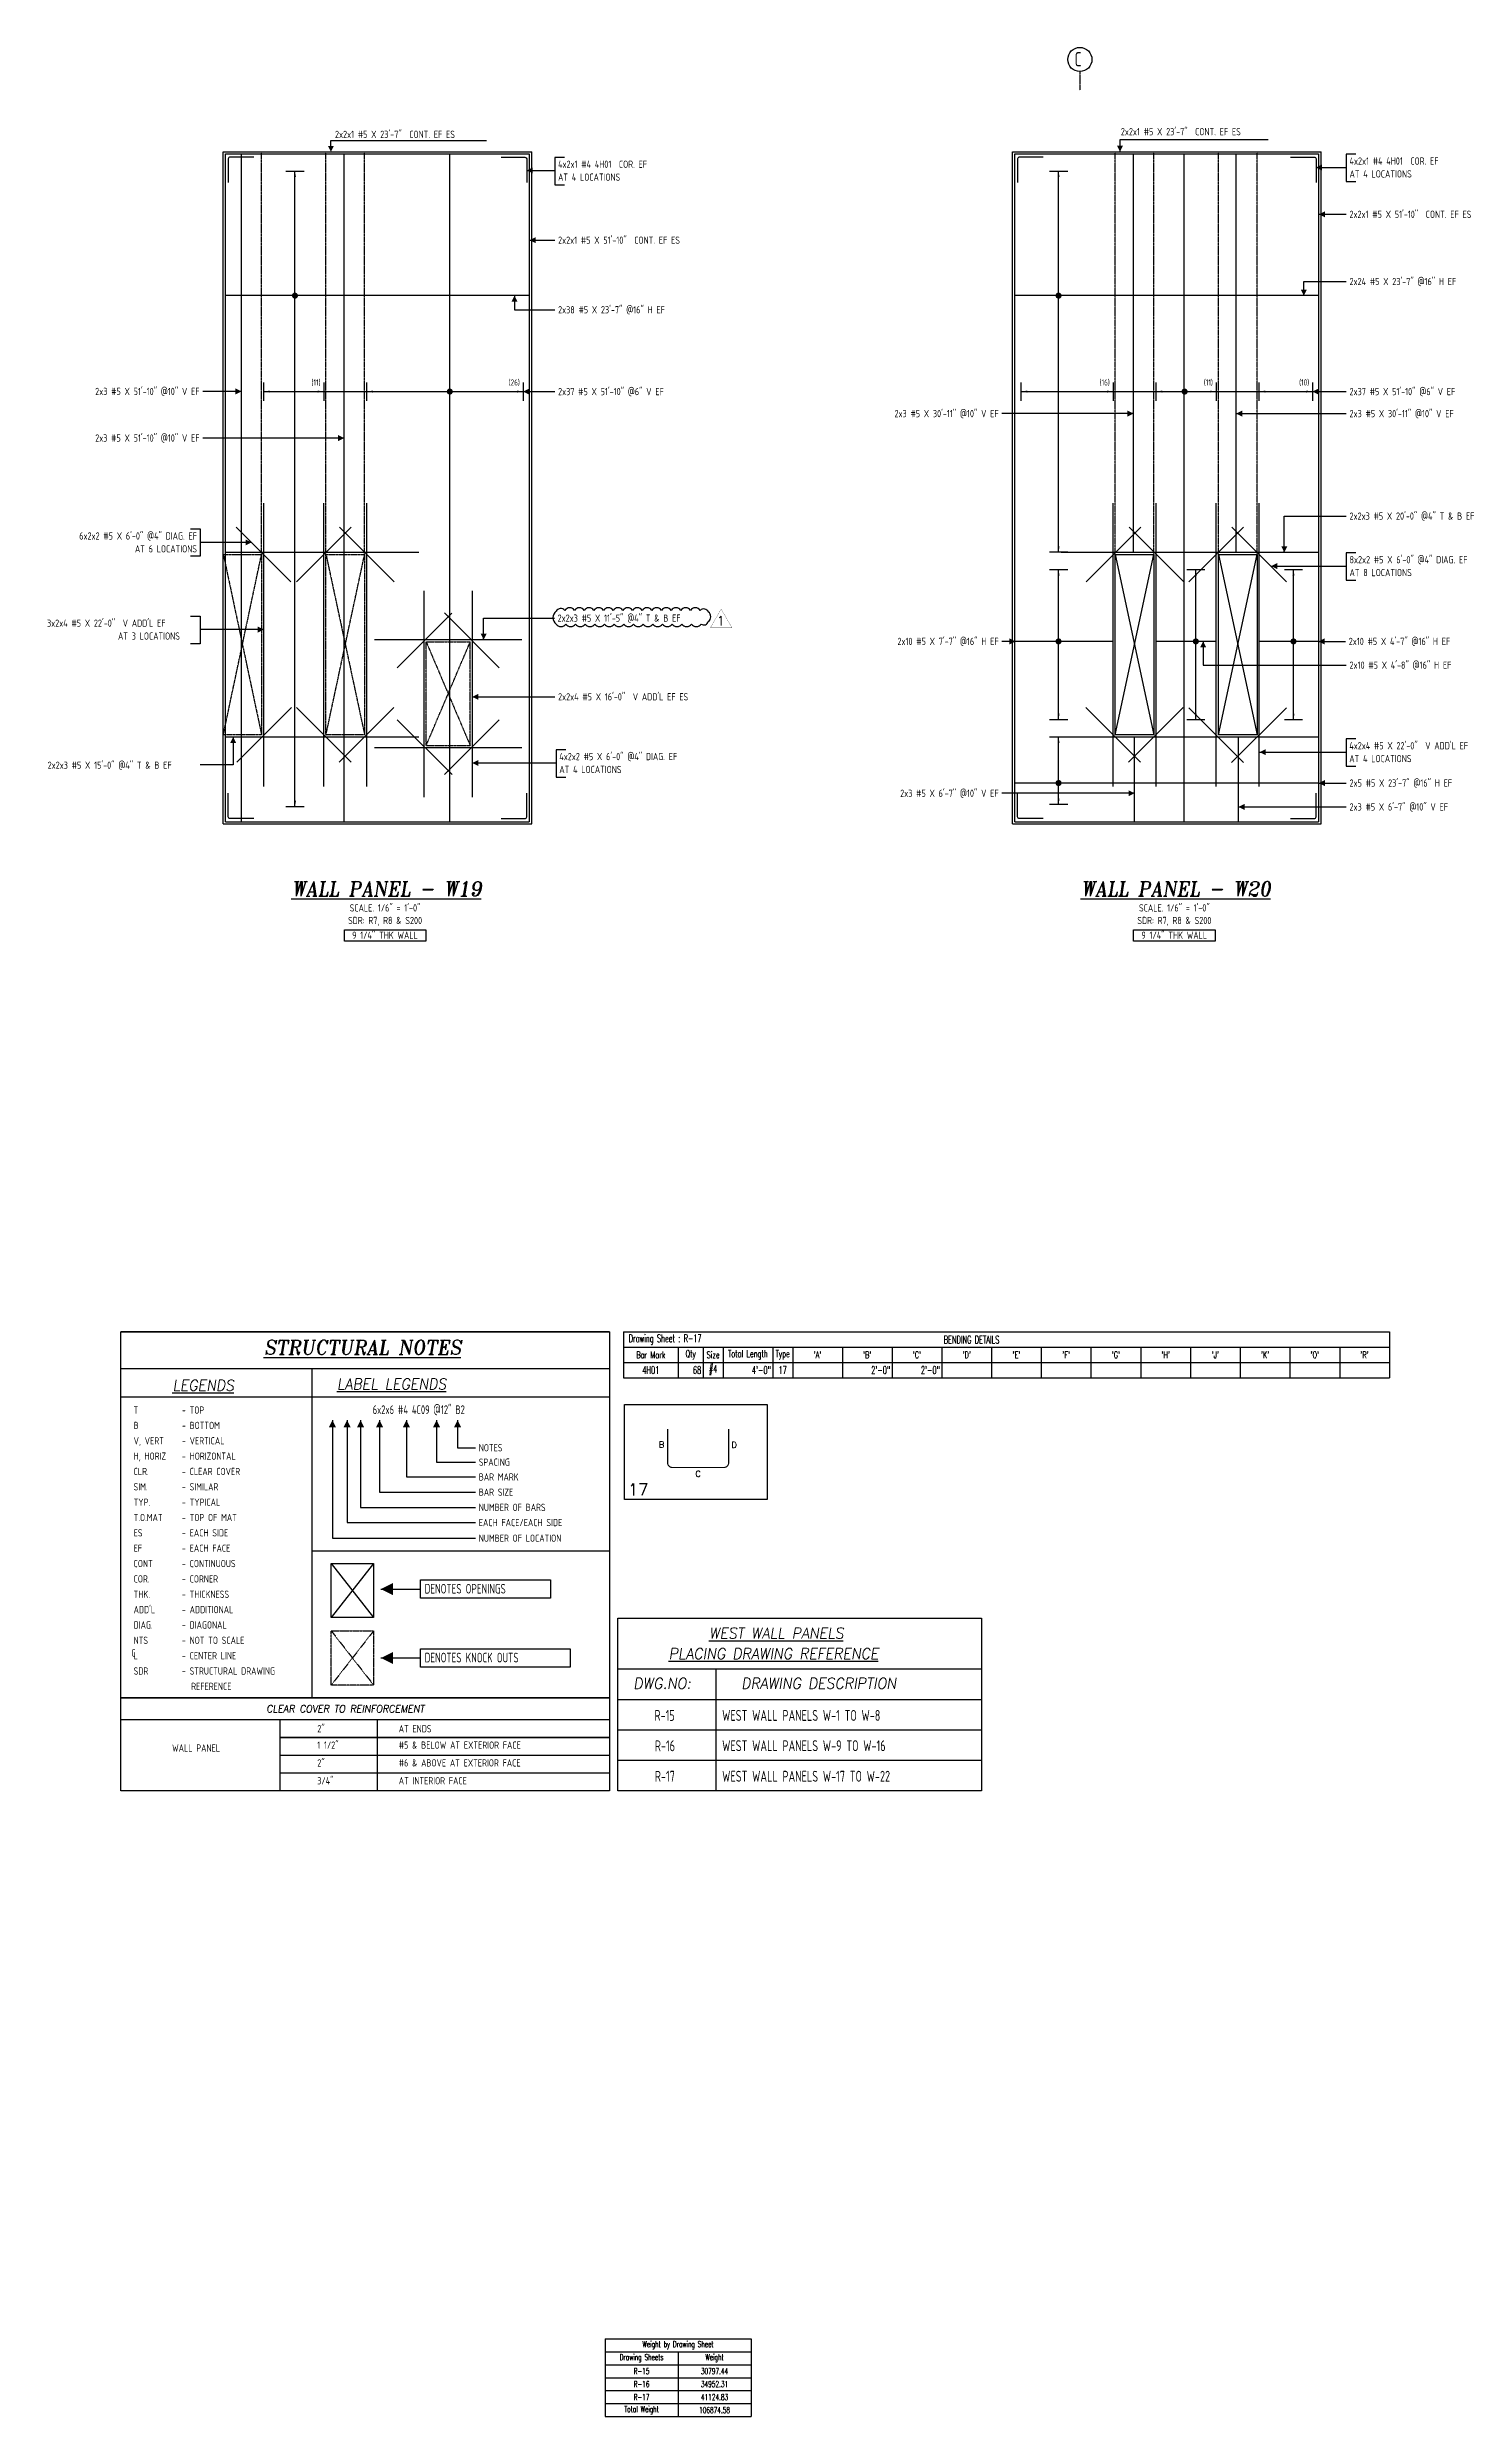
# Model space of a CAD drawing. Header units: inches. Extents: x -3675 to 25720, y -2273 to 5046.
# Drawn here: x 23389 to 24698, y -815 to 1391 of the extents above; entities that cross this region are included whole.
import ezdxf
from ezdxf.enums import TextEntityAlignment as Align

# ---------------------------------------------------------------- set-up
doc = ezdxf.new("R2010")
doc.units = ezdxf.units.IN
doc.header["$LTSCALE"] = 0.025
doc.header["$MEASUREMENT"] = 0
doc.linetypes.add('HIDDEN', pattern=[6, 3, -3])
doc.linetypes.add('PHANTOM', pattern=[2.5, 1.25, -0.25, 0.25, -0.25, 0.25, -0.25])
doc.layers.get('0').update_dxf_attribs({"linetype": 'CONTINUOUS'})
for name, color, linetype in [('0-25', 7, 'CONTINUOUS'), ('0-25TEXT', 7, 'CONTINUOUS'), ('0-35', 3, 'CONTINUOUS'), ('0-35TEXT', 3, 'CONTINUOUS'), ('0-50', 10, 'CONTINUOUS'), ('BAR-LBL', 2, 'CONTINUOUS'), ('BARLIST', 7, 'CONTINUOUS'), ('CADS-BAR-SKETCH', 7, 'CONTINUOUS'), ('GRID', 8, 'PHANTOM'), ('hidden', 7, 'HIDDEN'), ('INTERMEDIATERANGELAY', 7, 'CONTINUOUS'), ('RANGELAY', 7, 'CONTINUOUS'), ('REBARS', 4, 'CONTINUOUS'), ('REV_1', 150, 'CONTINUOUS')]:
    doc.layers.add(name, color=color, linetype=linetype)
doc.styles.add('AR', font='ARCHQUIK.shx', dxfattribs={"width": 0.8})
doc.styles.add('ROMANS', font='romans.shx', dxfattribs={"width": 0.57})
doc.styles.add('ROMANT', font='romant')

msp = doc.modelspace()

# ---------------------------------------------------------------- texts
at = {"color": 7, "linetype": 'Continuous', "style": 'ROMANT', "oblique": 9, "width": 0.95}
for s, p in [('%%UWALL PANEL - W19', (23704.61273, 600.50997)), ('%%UWALL PANEL - W20', (24439.66749, 600.50997))]:
    msp.add_text(s, height=13.5, dxfattribs=at).set_placement(p, align=Align.CENTER)
at = {"linetype": 'Continuous', "style": 'ROMANT', "oblique": 9, "width": 0.95}
for s, height, p in [('%%USTRUCTURAL NOTES', 13.5, (23682.30518, 173.43458)), ('%%ULEGENDS', 10.125, (23534.00757, 139.87841)), ('%%ULABEL LEGENDS', 10.125, (23709.44681, 141.09195))]:
    msp.add_text(s, height=height, dxfattribs=at).set_placement(p, align=Align.CENTER)
for s, height, p in [('%%UWEST WALL PANELS', 10.125, (24004.97404, -90.98613)), ('%%UPLACING DRAWING REFERENCE', 10.125, (23967.40765, -109.99495)), ('DWG.NO:', 10.125, (23934.53201, -137.69162)), ('DRAWING DESCRIPTION', 10.125, (24034.97124, -137.69162)), ('CLEAR COVER TO REINFORCEMENT', 6.75, (23592.68784, -159.68607))]:
    msp.add_text(s, height=height, dxfattribs=at).set_placement(p)
at = {"layer": '0-25TEXT', "style": 'AR', "width": 0.8}
for s, p in [(' (11) ', (23646.20515, 1075.9149)), (' (26) ', (23831.83025, 1075.9149)), (' (16) ', (24381.25991, 1075.91491)), (' (11) ', (24477.25991, 1075.91491)), (' (10) ', (24566.88491, 1075.91491))]:
    msp.add_text(s, height=5.669291, dxfattribs=at).set_placement(p, align=Align.RIGHT)
at = {"layer": '0-35', "style": 'AR', "width": 0.8}
for s, p in [('R-15', (23954.12295, -167.57926)), ('WEST WALL PANELS W-1 TO W-8', (24017.15227, -167.57926)), ('R-16', (23954.43185, -195.88756)), ('WEST WALL PANELS W-9 TO W-16', (24017.15227, -195.7868)), ('R-17', (23954.43185, -224.19586)), ('WEST WALL PANELS W-17 TO W-22', (24017.15227, -224.19586))]:
    msp.add_text(s, height=10.125, dxfattribs=at).set_placement(p)
at = {"layer": '0-35TEXT', "style": 'AR', "width": 0.8}
for s, height, p in [('AT 4 LOCATIONS', 6.7498312, (23864.3473, 1266.56264)), ('AT 4 LOCATIONS', 6.7498312, (24601.42755, 1269.55863)), ('AT 8 LOCATIONS', 6.7498312, (24601.42755, 898.34936)), ('AT 3 LOCATIONS', 6.7498312, (23454.51313, 839.22782)), ('AT 4 LOCATIONS', 6.7498312, (24601.20342, 725.1193)), ('AT 4 LOCATIONS', 6.7498312, (23865.51833, 715.00995)), ('T', 6.75, (23469.06472, 118.457)), ('B', 6.75, (23469.06472, 104.16416)), ('- TOP', 6.75, (23513.99933, 118.457)), ('- BOTTOM', 6.75, (23513.99933, 104.16416)), ('V, VERT', 6.75, (23469.06472, 89.87132)), ('- VERTICAL', 6.75, (23513.99933, 89.87132)), ('NOTES', 6.75, (23790.50922, 83.4155)), ('H, HORIZ', 6.75, (23469.06472, 75.57847)), ('CLR.', 6.75, (23469.06472, 61.28563)), ('- HORIZONTAL', 6.75, (23513.99933, 75.57847)), ('- CLEAR COVER', 6.75, (23513.99933, 61.28563)), ('SPACING', 6.75, (23790.50922, 69.9749)), ('SIM.', 6.75, (23469.06472, 46.99279)), ('- SIMILAR', 6.75, (23513.99933, 46.99279)), ('BAR MARK', 6.75, (23790.50922, 56.17648)), ('BAR SIZE', 6.75, (23790.50922, 42.02036)), ('TYP.', 6.75, (23469.06472, 32.69995)), ('T.O.MAT', 6.75, (23469.06472, 18.40711)), ('- TYPICAL', 6.75, (23513.99933, 32.69995)), ('- TOP OF MAT', 6.75, (23513.99933, 18.40711)), ('NUMBER OF BARS', 6.75, (23790.50922, 27.86425)), ('ES', 6.75, (23469.06472, 4.11427)), ('- EACH SIDE', 6.75, (23513.99933, 4.11427)), ('EACH FACE/EACH SIDE', 6.75, (23790.50922, 13.70814)), ('NUMBER OF LOCATION', 6.75, (23790.50922, -0.80581)), ('EF', 6.75, (23469.06472, -10.17857)), ('CONT', 6.75, (23469.06472, -24.47141)), ('- EACH FACE', 6.75, (23513.99933, -10.17857)), ('- CONTINUOUS', 6.75, (23513.99933, -24.47141)), ('COR.', 6.75, (23469.06472, -38.76425)), ('- CORNER', 6.75, (23513.99933, -38.76425)), ('DENOTES OPENINGS', 9, (23740.10819, -49.02197)), ('THK.', 6.75, (23469.06472, -53.05709)), ("ADD'L", 6.75, (23469.06472, -67.34993)), ('- THICKNESS', 6.75, (23513.99933, -53.05709)), ('- ADDITIONAL', 6.75, (23513.99933, -67.34993)), ('DIAG.', 6.75, (23469.06472, -81.64277)), ('- DIAGONAL', 6.75, (23513.99933, -81.64277)), ('NTS', 6.75, (23469.06472, -95.93561)), ('- NOT TO SCALE', 6.75, (23513.99933, -95.93561)), ('- CENTER LINE', 6.75, (23513.99933, -110.22845)), ('DENOTES KNOCK OUTS', 9, (23740.10819, -113.15275)), ('SDR', 6.75, (23469.06472, -124.52129)), ('- STRUCTURAL DRAWING', 6.75, (23513.99933, -124.52129)), ('REFERENCE', 6.75, (23522.66742, -138.81413)), ('2"', 6.75, (23640.13324, -178.25722)), ('AT ENDS', 6.75, (23715.95264, -178.25722)), ('WALL PANEL', 6.75, (23504.89602, -196.23076)), ('1 1/2"', 6.75, (23640.13324, -193.51911)), ('#5 & BELOW AT EXTERIOR FACE  ', 6.75, (23715.95264, -193.51911)), ('2"', 6.75, (23640.13324, -210.09614)), ('3/4"', 6.75, (23640.13324, -226.67317)), ('#6 & ABOVE AT EXTERIOR FACE   ', 6.75, (23715.95264, -210.09614)), ('AT INTERIOR FACE   ', 6.75, (23715.95264, -226.67317))]:
    msp.add_text(s, height=height, dxfattribs=at).set_placement(p)
for s, height, p in [('AT 6 LOCATIONS', 6.7498312, (23528.06301, 920.41236)), ('6x2x6 #4 4C09 @12" B2', 8.1, (23777.52751, 118.16042))]:
    msp.add_text(s, height=height, dxfattribs=at).set_placement(p, align=Align.RIGHT)
for s, p in [('SDR: R7, R8 & S200', (23703.24086, 574.39488)), ('SCALE. 1/6" = 1\'-0"', (23703.24086, 586.06308)), ('SDR: R7, R8 & S200', (24438.29562, 574.39488)), ('SCALE. 1/6" = 1\'-0"', (24438.29562, 586.06308)), ('9 1/4" THK WALL', (23703.16394, 560.60686)), ('9 1/4" THK WALL', (24438.21869, 560.60686))]:
    msp.add_text(s, height=6.7498312, dxfattribs=at).set_placement(p, align=Align.CENTER)
at = {"layer": '0-50', "style": 'AR', "width": 0.8}
msp.add_text('C', height=13.5, dxfattribs=at).set_placement((24345.27338, 1373.01943))
at = {"layer": 'BAR-LBL', "style": 'AR', "width": 0.8}
for s, p in [('2x2x1 #5 X 23\'-7"  CONT. EF ES', (23656.59392, 1306.38914)), ('2x2x1 #5 X 23\'-7"  CONT. EF ES', (24388.45944, 1308.90539)), ('4x2x1 #4 4H01  COR. EF', (23864.3473, 1278.56138)), ('4x2x1 #4 4H01  COR. EF', (24601.42755, 1281.55737)), ('2x2x1 #5 X 51\'-10"  CONT. EF ES', (24601.37723, 1231.94144)), ('2x2x1 #5 X 51\'-10"  CONT. EF ES', (23864.3473, 1207.85953)), ('2x24 #5 X 23\'-7" @16" H EF', (24601.42755, 1169.35987)), ('2x38 #5 X 23\'-7" @16" H EF', (23864.3473, 1143.05748)), ('2x37 #5 X 51\'-10" @6" V EF', (23864.3473, 1066.87096)), ('2x37 #5 X 51\'-10" @6" V EF', (24601.42755, 1066.87096)), ('2x3 #5 X 30\'-11" @10" V EF', (24601.42755, 1046.36249)), ('2x2x3 #5 X 20\'-0" @4" T & B EF', (24601.42755, 950.93476)), ('8x2x2 #5 X 6\'-0" @4" DIAG. EF', (24601.42755, 910.3481)), ('2x2x3 #5 X 11\'-5" @4" T & B EF', (23863.9087, 855.91192)), ('3x2x4 #5 X 22\'-0"  V ADD\'L EF', (23388.4225, 851.22656)), ('2x10 #5 X 4\'-7" @16" H EF', (24600.67001, 834.24669)), ('2x10 #5 X 4\'-8" @16" H EF', (24601.42575, 812.11678)), ('2x2x4 #5 X 16\'-0"  V ADD\'L EF ES', (23864.3473, 782.65524)), ('4x2x2 #5 X 6\'-0" @4" DIAG. EF', (23865.51833, 727.00869)), ('4x2x4 #5 X 22\'-0"  V ADD\'L EF', (24601.20342, 737.11804)), ('2x2x3 #5 X 15\'-0" @4" T & B EF', (23388.98106, 718.95267)), ('2x5 #5 X 23\'-7" @16" H EF', (24601.42755, 702.35056)), ('2x3 #5 X 6\'-7" @10" V EF', (24601.42755, 680.08471))]:
    msp.add_text(s, height=6.7492913, dxfattribs=at).set_placement(p)
for s, p in [('2x3 #5 X 51\'-10" @10" V EF', (23530.44325, 1067.00881)), ('2x3 #5 X 30\'-11" @10" V EF', (24274.65499, 1046.36252)), ('2x3 #5 X 51\'-10" @10" V EF', (23530.44325, 1023.63168)), ('6x2x2 #5 X 6\'-0" @4" DIAG. EF', (23528.06301, 932.4111)), ('2x10 #5 X 7\'-7" @16" H EF', (24274.65499, 834.24666)), ('2x3 #5 X 6\'-7" @10" V EF', (24274.65499, 692.8248))]:
    msp.add_text(s, height=6.7492913, dxfattribs=at).set_placement(p, align=Align.RIGHT)

# ---------------------------------------------------------------- blocks, each defined once
blk = doc.blocks.new('leadrblk')
blk.add_lwpolyline([(0, 0, 0, 1, 0), (1, 0, 1, 1, 0)], format="xyseb")
blk = doc.blocks.new('A$C2A293661')
at = {"layer": '0-35TEXT', "style": 'AR', "width": 0.8}
for s, p in [('C', (-0.72, 0.84)), ('L', (0, 0))]:
    blk.add_text(s, height=2.25, dxfattribs=at).set_placement(p)
blk = doc.blocks.new('*T839')
at = {"layer": 'BARLIST', "color": 0, "linetype": 'ByBlock', "lineweight": -2, "transparency": 16777216}
for p, q in [((0, 0), (713.3, 0)), ((0, 0), (0, -42.7)), ((713.3, 0), (713.3, -42.7)), ((0, -14.2), (713.3, -14.2)), ((51, -14.2), (51, -42.7)), ((74.2, -14.2), (74.2, -42.7)), ((92.7, -14.2), (92.7, -42.7)), ((139, -14.2), (139, -42.7)), ((157.6, -14.2), (157.6, -42.7)), ((203.9, -14.2), (203.9, -42.7)), ((250.2, -14.2), (250.2, -42.7)), ((296.5, -14.2), (296.5, -42.7)), ((342.8, -14.2), (342.8, -42.7)), ((389.1, -14.2), (389.1, -42.7)), ((435.4, -14.2), (435.4, -42.7)), ((481.7, -14.2), (481.7, -42.7)), ((528.1, -14.2), (528.1, -42.7)), ((574.4, -14.2), (574.4, -42.7)), ((620.7, -14.2), (620.7, -42.7)), ((667, -14.2), (667, -42.7)), ((0, -28.3), (713.3, -28.3)), ((0, -42.7), (713.3, -42.7))]:
    blk.add_line(p, q, dxfattribs=at)
at = {"layer": 'BARLIST', "color": 0, "transparency": 16777216, "style": 'ROMANS'}
for s, insert, char_height, width, attachment_point in [(' Drawing Sheet : R-17', (1.8, -7.1), 7.087, 292.961, 4), ('Bar Mark', (25.5, -21.3), 6.38, 47.48, 5), ('Qty', (62.6, -21.3), 6.38, 19.63, 5), ('Size', (83.5, -21.3), 6.38, 14.988, 5), ('Total Length', (115.9, -21.3), 6.378, 42.768, 5), ('Type', (148.3, -21.3), 6.38, 14.988, 5), ("'A'", (180.7, -21.3), 6.38, 42.768, 5), ("'B'", (227, -21.3), 6.38, 42.768, 5), ("'C'", (273.3, -21.3), 6.38, 42.768, 5), ('BENDING DETAILS', (298.3, -7.1), 7.087, 413.256, 4), ("'D'", (319.7, -21.3), 6.38, 42.768, 5), ("'E'", (366, -21.3), 6.38, 42.768, 5), ("'F'", (412.3, -21.3), 6.38, 42.768, 5), ("'G'", (458.6, -21.3), 6.38, 42.768, 5), ("'H'", (504.9, -21.3), 6.38, 42.768, 5), ("'J'", (551.2, -21.3), 6.38, 42.768, 5), ("'K'", (597.5, -21.3), 6.38, 42.768, 5), ("'O'", (643.8, -21.3), 6.38, 42.768, 5), ("'R'", (690.1, -21.3), 6.38, 42.768, 5), ('4H01', (25.5, -35.5), 7.09, 47.48, 5), ('68', (72.4, -35.5), 7.09, 19.63, 6), ('#4', (83.5, -35.5), 7.09, 14.988, 5), ('4\'-0"', (137.3, -35.5), 7.09, 42.768, 6), ('17', (148.3, -35.5), 7.09, 14.988, 5), ('2\'-0"', (248.4, -35.5), 7.09, 42.768, 6), ('2\'-0"', (294.7, -35.5), 7.09, 42.768, 6)]:
    blk.add_mtext(s, dxfattribs=dict(at, insert=insert, char_height=char_height, width=width, attachment_point=attachment_point))
blk = doc.blocks.new('17')
at = {"layer": 'CADS-BAR-SKETCH'}
blk.add_lwpolyline([(0, 0), (0, 1), (1.5, 1), (1.5, 0)], close=True, dxfattribs=at)
at = {"layer": 'CADS-BAR-SKETCH', "const_width": 0.0125}
blk.add_lwpolyline([(0.454, 0.741), (0.454, 0.388, 0.414214), (0.504, 0.338), (1.046, 0.338, 0.414214), (1.096, 0.388), (1.096, 0.741)], format="xyb", dxfattribs=at)
at = {"layer": 'CADS-BAR-SKETCH', "style": 'ROMANS'}
for s, height, p in [('B', 0.0625, (0.363, 0.547)), ('D', 0.0625, (1.125, 0.544)), ('C', 0.0625, (0.746, 0.24)), ('17', 0.125, (0.037, 0.045))]:
    blk.add_text(s, height=height, dxfattribs=at).set_placement(p)
blk = doc.blocks.new('*T840')
at = {"layer": 'BARLIST', "color": 0, "transparency": 16777216, "xscale": 88.5826784957327, "yscale": 88.5826784957327, "zscale": 88.5826784957327}
blk.add_blockref('17', (0.9, -88.6, 0), dxfattribs=at)
blk = doc.blocks.new('*T841')
at = {"layer": 'BARLIST', "color": 0, "linetype": 'ByBlock', "lineweight": -2, "transparency": 16777216}
for p, q in [((0, 0), (136.1, 0)), ((0, 0), (0, -72.6)), ((136.1, 0), (136.1, -72.6)), ((0, -12.1), (136.1, -12.1)), ((68, -12.1), (68, -72.6)), ((0, -24.2), (136.1, -24.2)), ((0, -36.3), (136.1, -36.3)), ((0, -48.4), (136.1, -48.4)), ((0, -60.5), (136.1, -60.5)), ((0, -72.6), (136.1, -72.6))]:
    blk.add_line(p, q, dxfattribs=at)
at = {"layer": 'BARLIST', "color": 0, "transparency": 16777216, "attachment_point": 5, "style": 'ROMANS'}
for s, insert, char_height, width in [('Drawing Sheets', (34, -18.1), 5.669, 63.496), ('Weight by Drawing Sheet', (68, -6), 5.669, 131.528), ('Weight ', (102, -18.1), 5.67, 63.496), ('R-15', (34, -30.2), 5.67, 63.496), ('R-16', (34, -42.3), 5.67, 63.496), ('30797.44', (102, -30.2), 5.67, 63.496), ('34952.31', (102, -42.3), 5.67, 63.496), ('Total Weight', (34, -66.5), 5.669, 63.496), ('R-17', (34, -54.4), 5.67, 63.496), ('106874.58', (102, -66.5), 5.67, 63.496), ('41124.83', (102, -54.4), 5.67, 63.496)]:
    blk.add_mtext(s, dxfattribs=dict(at, insert=insert, char_height=char_height, width=width))
blk = doc.blocks.new('*U642', base_point=(23589.9, 702.5))
at = {"layer": 'REBARS', "color": 0}
blk.add_lwpolyline([(23590.2, 702.5), (23590.2, 966.5)], dxfattribs=at)
blk = doc.blocks.new('rendmark')
at = {"color": 4}
blk.add_line((0, -3), (0, 3), dxfattribs=at)
blk = doc.blocks.new('rarrow')
at = {"color": 7}
blk.add_solid([(2, -0.33), (2, 0.33), (0, 0)], dxfattribs=at)
blk = doc.blocks.new('*U650', base_point=(23590.2, 1070.2))
at = {"layer": 'INTERMEDIATERANGELAY'}
blk.add_line((23646.2, 1070.2), (23686.2, 1070.2), dxfattribs=at)
at = {"layer": 'RANGELAY'}
for p, q in [((23590.2, 1070.2), (23646.2, 1070.2)), ((23686.2, 1070.2), (23831.8, 1070.2))]:
    blk.add_line(p, q, dxfattribs=at)
at = {"layer": 'RANGELAY', "xscale": 2.834645669291339, "yscale": 2.834645669291339}
for name, p in [('rendmark', (23590.2, 1070.2)), ('rarrow', (23590.2, 1070.2)), ('rendmark', (23686.2, 1070.2)), ('rarrow', (23686.2, 1070.2))]:
    blk.add_blockref(name, p, dxfattribs=at)
at = {"layer": 'RANGELAY', "xscale": 2.834645669291339, "yscale": 2.834645669291339, "rotation": 179.999996929531}
for name, p in [('rarrow', (23646.2, 1070.2)), ('rendmark', (23646.2, 1070.2)), ('rarrow', (23831.8, 1070.2)), ('rendmark', (23831.8, 1070.2))]:
    blk.add_blockref(name, p, dxfattribs=at)
blk = doc.blocks.new('VPM7C25D')
at = {"const_width": 1}
blk.add_lwpolyline([(-0.5, 0, 1), (0.5, 0, 1)], format="xyb", close=True, dxfattribs=at)
blk = doc.blocks.new('*U651', base_point=(23763.8, 669.6))
at = {"layer": 'REBARS', "color": 0}
blk.add_lwpolyline([(23763.5, 669.6), (23763.5, 1291.6)], dxfattribs=at)
blk = doc.blocks.new('*U224', base_point=(23665.4, 669.6))
at = {"layer": 'REBARS', "color": 0}
blk.add_lwpolyline([(23665.1, 669.6), (23665.1, 1291.6)], dxfattribs=at)
blk = doc.blocks.new('*U223', base_point=(23569.7, 669.6))
at = {"layer": 'REBARS', "color": 0}
blk.add_lwpolyline([(23569.4, 669.6), (23569.4, 1291.6)], dxfattribs=at)
blk = doc.blocks.new('*U586', base_point=(23557, 1288.9))
at = {"layer": 'REBARS', "color": 0}
blk.add_lwpolyline([(23581, 1288.6), (23559, 1288.6, 0.414214), (23557.2, 1286.9), (23557.2, 1264.9)], format="xyb", dxfattribs=at)
blk = doc.blocks.new('*U643', base_point=(23685.9, 702.5))
at = {"layer": 'REBARS', "color": 0}
blk.add_lwpolyline([(23686.2, 702.5), (23686.2, 966.5)], dxfattribs=at)
blk = doc.blocks.new('*U644', base_point=(23646.5, 702.5))
at = {"layer": 'REBARS', "color": 0}
blk.add_lwpolyline([(23646.2, 702.5), (23646.2, 966.5)], dxfattribs=at)
blk = doc.blocks.new('*U221', base_point=(23554.6, 748.9))
at = {"layer": 'REBARS', "color": 0}
blk.add_lwpolyline([(23554.6, 748.6), (23734.6, 748.6)], dxfattribs=at)
blk = doc.blocks.new('*U171', base_point=(23554.9, 669.6))
at = {"layer": 'REBARS', "color": 0}
blk.add_lwpolyline([(23554.6, 669.6), (23554.6, 1291.6)], dxfattribs=at)
blk = doc.blocks.new('*U172', base_point=(23837.5, 669.6))
at = {"layer": 'REBARS', "color": 0}
blk.add_lwpolyline([(23837.8, 669.6), (23837.8, 1291.6)], dxfattribs=at)
blk = doc.blocks.new('*U587', base_point=(23835.5, 1288.9))
at = {"layer": 'REBARS', "color": 0}
blk.add_lwpolyline([(23811.5, 1288.6), (23833.5, 1288.6, -0.414213), (23835.2, 1286.9), (23835.2, 1264.9)], format="xyb", dxfattribs=at)
blk = doc.blocks.new('*U684', base_point=(23554.6, 1291.3))
at = {"layer": 'REBARS', "color": 0}
blk.add_lwpolyline([(23554.6, 1291.6), (23837.6, 1291.6)], dxfattribs=at)
blk = doc.blocks.new('*U588', base_point=(23557, 672.4))
at = {"layer": 'REBARS', "color": 0}
blk.add_lwpolyline([(23581, 672.6), (23559, 672.6, -0.414214), (23557.2, 674.4), (23557.2, 696.4)], format="xyb", dxfattribs=at)
blk = doc.blocks.new('*U589', base_point=(23835.5, 672.4))
at = {"layer": 'REBARS', "color": 0}
blk.add_lwpolyline([(23811.5, 672.6), (23833.5, 672.6, 0.414214), (23835.2, 674.4), (23835.2, 696.4)], format="xyb", dxfattribs=at)
blk = doc.blocks.new('*U685', base_point=(23554.6, 669.9))
at = {"layer": 'REBARS', "color": 0}
blk.add_lwpolyline([(23554.6, 669.6), (23837.6, 669.6)], dxfattribs=at)
blk = doc.blocks.new('*U222', base_point=(23554.6, 920.3))
at = {"layer": 'REBARS', "color": 0}
blk.add_lwpolyline([(23554.6, 920.6), (23734.6, 920.6)], dxfattribs=at)
blk = doc.blocks.new('*U309', base_point=(23615.8, 776.3))
at = {"layer": 'REBARS', "color": 0}
blk.add_lwpolyline([(23616, 776.1), (23565.1, 725.2)], dxfattribs=at)
blk = doc.blocks.new('*U645', base_point=(23615.4, 892.9))
at = {"layer": 'REBARS', "color": 0}
blk.add_lwpolyline([(23615.6, 893.2), (23564.7, 944.1)], dxfattribs=at)
blk = doc.blocks.new('*U646', base_point=(23620.9, 776.2))
at = {"layer": 'REBARS', "color": 0}
blk.add_lwpolyline([(23620.7, 776), (23671.6, 725)], dxfattribs=at)
blk = doc.blocks.new('*U647', base_point=(23711.3, 776.1))
at = {"layer": 'REBARS', "color": 0}
blk.add_lwpolyline([(23711.5, 775.9), (23660.6, 725)], dxfattribs=at)
blk = doc.blocks.new('*U648', base_point=(23621, 892.9))
at = {"layer": 'REBARS', "color": 0}
blk.add_lwpolyline([(23620.8, 893.2), (23671.7, 944.1)], dxfattribs=at)
blk = doc.blocks.new('*U649', base_point=(23711.4, 892.9))
at = {"layer": 'REBARS', "color": 0}
blk.add_lwpolyline([(23711.6, 893.2), (23660.7, 944.1)], dxfattribs=at)
blk = doc.blocks.new('*U710', base_point=(23619.3, 683.6))
at = {"layer": 'RANGELAY'}
blk.add_line((23619.3, 683.6), (23619.3, 1275.6), dxfattribs=at)
at = {"layer": 'RANGELAY', "xscale": 2.834645669291339, "yscale": 2.834645669291339}
for name, p, rotation in [('rendmark', (23619.3, 1275.6), 269.9999968959739), ('rarrow', (23619.3, 1275.6), 269.9999968959739), ('rarrow', (23619.3, 683.6), 89.9999999664428), ('rendmark', (23619.3, 683.6), 89.9999999664428)]:
    blk.add_blockref(name, p, dxfattribs=dict(at, rotation=rotation))
blk = doc.blocks.new('VPM7C2842')
at = {"const_width": 1}
blk.add_lwpolyline([(-0.5, 0, 1), (0.5, 0, 1)], format="xyb", close=True, dxfattribs=at)
blk = doc.blocks.new('*U711', base_point=(23837.8, 1159.3))
at = {"layer": 'REBARS', "color": 0}
blk.add_lwpolyline([(23837.8, 1159.6), (23554.8, 1159.6)], dxfattribs=at)
blk = doc.blocks.new('*U639', base_point=(23809.3, 812.9))
at = {"layer": 'REBARS', "color": 0}
blk.add_lwpolyline([(23809.5, 813.1), (23758.6, 864.1)], dxfattribs=at)
blk = doc.blocks.new('*U641', base_point=(23830.5, 839.4))
at = {"layer": 'REBARS', "color": 0}
blk.add_lwpolyline([(23830.5, 839.1), (23693.5, 839.1)], dxfattribs=at)
blk = doc.blocks.new('*U633', base_point=(23739.8, 692.6))
at = {"layer": 'REBARS', "color": 0}
blk.add_lwpolyline([(23739.5, 692.6), (23739.5, 884.6)], dxfattribs=at)
blk = doc.blocks.new('*U634', base_point=(23784.2, 692.6))
at = {"layer": 'REBARS', "color": 0}
blk.add_lwpolyline([(23784.5, 692.6), (23784.5, 884.6)], dxfattribs=at)
blk = doc.blocks.new('*U638', base_point=(23714.7, 812.8))
at = {"layer": 'REBARS', "color": 0}
blk.add_lwpolyline([(23714.5, 813.1), (23765.4, 864)], dxfattribs=at)
blk = doc.blocks.new('*U640', base_point=(23830.5, 738.3))
at = {"layer": 'REBARS', "color": 0}
blk.add_lwpolyline([(23830.5, 738.6), (23693.5, 738.6)], dxfattribs=at)
blk = doc.blocks.new('*U637', base_point=(23809.4, 764.7))
at = {"layer": 'REBARS', "color": 0}
blk.add_lwpolyline([(23809.6, 764.5), (23758.7, 713.6)], dxfattribs=at)
blk = doc.blocks.new('*U635', base_point=(23714.9, 764.8))
at = {"layer": 'REBARS', "color": 0}
blk.add_lwpolyline([(23714.6, 764.5), (23765.6, 713.6)], dxfattribs=at)
blk = doc.blocks.new('*U731', base_point=(24295.6, 1070.2))
at = {"layer": 'INTERMEDIATERANGELAY'}
for p, q in [((24381.3, 1070.2), (24421.3, 1070.2)), ((24477.3, 1070.2), (24517.3, 1070.2))]:
    blk.add_line(p, q, dxfattribs=at)
at = {"layer": 'RANGELAY'}
for p, q in [((24295.6, 1070.2), (24381.3, 1070.2)), ((24421.3, 1070.2), (24477.3, 1070.2)), ((24517.3, 1070.2), (24566.9, 1070.2))]:
    blk.add_line(p, q, dxfattribs=at)
at = {"layer": 'RANGELAY', "xscale": 2.834645669291339, "yscale": 2.834645669291339}
for name, p in [('rendmark', (24295.6, 1070.2)), ('rarrow', (24295.6, 1070.2)), ('rendmark', (24421.3, 1070.2)), ('rarrow', (24421.3, 1070.2)), ('rendmark', (24517.3, 1070.2)), ('rarrow', (24517.3, 1070.2))]:
    blk.add_blockref(name, p, dxfattribs=at)
at = {"layer": 'RANGELAY', "xscale": 2.834645669291339, "yscale": 2.834645669291339, "rotation": 179.999996929531}
for name, p in [('rarrow', (24381.3, 1070.2)), ('rendmark', (24381.3, 1070.2)), ('rarrow', (24477.3, 1070.2)), ('rendmark', (24477.3, 1070.2)), ('rarrow', (24566.9, 1070.2)), ('rendmark', (24566.9, 1070.2))]:
    blk.add_blockref(name, p, dxfattribs=at)
blk = doc.blocks.new('VPM804D01')
at = {"const_width": 1}
blk.add_lwpolyline([(-0.5, 0, 1), (0.5, 0, 1)], format="xyb", close=True, dxfattribs=at)
blk = doc.blocks.new('*U732', base_point=(24447.8, 669.6))
at = {"layer": 'REBARS', "color": 0}
blk.add_lwpolyline([(24447.5, 669.6), (24447.5, 1291.6)], dxfattribs=at)
blk = doc.blocks.new('*U200', base_point=(24400.5, 920.6))
at = {"layer": 'REBARS', "color": 0}
blk.add_lwpolyline([(24400.2, 920.6), (24400.2, 1291.6)], dxfattribs=at)
blk = doc.blocks.new('*U713', base_point=(24496.2, 920.6))
at = {"layer": 'REBARS', "color": 0}
blk.add_lwpolyline([(24495.9, 920.6), (24495.9, 1291.6)], dxfattribs=at)
blk = doc.blocks.new('*U594', base_point=(24292, 1288.9))
at = {"layer": 'REBARS', "color": 0}
blk.add_lwpolyline([(24316, 1288.6), (24294, 1288.6, 0.414214), (24292.3, 1286.9), (24292.3, 1264.9)], format="xyb", dxfattribs=at)
blk = doc.blocks.new('*U714', base_point=(24477.5, 702.5))
at = {"layer": 'REBARS', "color": 0}
blk.add_lwpolyline([(24477.2, 702.5), (24477.2, 966.5)], dxfattribs=at)
blk = doc.blocks.new('*U311', base_point=(24332.9, 748.9))
at = {"layer": 'REBARS', "color": 0}
blk.add_lwpolyline([(24332.9, 748.6), (24572.9, 748.6)], dxfattribs=at)
blk = doc.blocks.new('*U225', base_point=(24289.9, 669.6))
at = {"layer": 'REBARS', "color": 0}
blk.add_lwpolyline([(24289.6, 669.6), (24289.6, 1291.6)], dxfattribs=at)
blk = doc.blocks.new('*U226', base_point=(24572.6, 669.6))
at = {"layer": 'REBARS', "color": 0}
blk.add_lwpolyline([(24572.9, 669.6), (24572.9, 1291.6)], dxfattribs=at)
blk = doc.blocks.new('*U595', base_point=(24570.5, 1288.9))
at = {"layer": 'REBARS', "color": 0}
blk.add_lwpolyline([(24546.5, 1288.6), (24568.5, 1288.6, -0.414213), (24570.3, 1286.9), (24570.3, 1264.9)], format="xyb", dxfattribs=at)
blk = doc.blocks.new('*U688', base_point=(24289.6, 1291.3))
at = {"layer": 'REBARS', "color": 0}
blk.add_lwpolyline([(24289.6, 1291.6), (24572.6, 1291.6)], dxfattribs=at)
blk = doc.blocks.new('*U596', base_point=(24292, 672.4))
at = {"layer": 'REBARS', "color": 0}
blk.add_lwpolyline([(24316, 672.6), (24294, 672.6, -0.414214), (24292.3, 674.4), (24292.3, 696.4)], format="xyb", dxfattribs=at)
blk = doc.blocks.new('*U597', base_point=(24570.5, 672.4))
at = {"layer": 'REBARS', "color": 0}
blk.add_lwpolyline([(24546.5, 672.6), (24568.5, 672.6, 0.414214), (24570.3, 674.4), (24570.3, 696.4)], format="xyb", dxfattribs=at)
blk = doc.blocks.new('*U689', base_point=(24289.6, 669.9))
at = {"layer": 'REBARS', "color": 0}
blk.add_lwpolyline([(24289.6, 669.6), (24572.6, 669.6)], dxfattribs=at)
blk = doc.blocks.new('*U310', base_point=(24332.9, 920.3))
at = {"layer": 'REBARS', "color": 0}
blk.add_lwpolyline([(24332.9, 920.6), (24572.9, 920.6)], dxfattribs=at)
blk = doc.blocks.new('*U715', base_point=(24356, 776.2))
at = {"layer": 'REBARS', "color": 0}
blk.add_lwpolyline([(24355.8, 776), (24406.6, 725)], dxfattribs=at)
blk = doc.blocks.new('*U716', base_point=(24446.4, 776.1))
at = {"layer": 'REBARS', "color": 0}
blk.add_lwpolyline([(24446.6, 775.9), (24395.6, 725)], dxfattribs=at)
blk = doc.blocks.new('*U717', base_point=(24452, 776.1))
at = {"layer": 'REBARS', "color": 0}
blk.add_lwpolyline([(24451.8, 775.9), (24502.6, 724.9)], dxfattribs=at)
blk = doc.blocks.new('*U718', base_point=(24542.4, 776))
at = {"layer": 'REBARS', "color": 0}
blk.add_lwpolyline([(24542.6, 775.8), (24491.6, 724.9)], dxfattribs=at)
blk = doc.blocks.new('*U312', base_point=(24356.4, 892.9))
at = {"layer": 'REBARS', "color": 0}
blk.add_lwpolyline([(24356.2, 893.2), (24407.1, 944.1)], dxfattribs=at)
blk = doc.blocks.new('*U313', base_point=(24446.8, 892.9))
at = {"layer": 'REBARS', "color": 0}
blk.add_lwpolyline([(24447, 893.2), (24396.1, 944.1)], dxfattribs=at)
blk = doc.blocks.new('*U719', base_point=(24452.1, 892.9))
at = {"layer": 'REBARS', "color": 0}
blk.add_lwpolyline([(24451.8, 893.2), (24502.8, 944.1)], dxfattribs=at)
blk = doc.blocks.new('*U720', base_point=(24542.5, 892.9))
at = {"layer": 'REBARS', "color": 0}
blk.add_lwpolyline([(24542.7, 893.2), (24491.8, 944.1)], dxfattribs=at)
blk = doc.blocks.new('*U721', base_point=(24517, 702.5))
at = {"layer": 'REBARS', "color": 0}
blk.add_lwpolyline([(24517.3, 702.5), (24517.3, 966.5)], dxfattribs=at)
blk = doc.blocks.new('*U722', base_point=(24381.5, 702.5))
at = {"layer": 'REBARS', "color": 0}
blk.add_lwpolyline([(24381.2, 702.5), (24381.2, 966.5)], dxfattribs=at)
blk = doc.blocks.new('*U723', base_point=(24421, 702.5))
at = {"layer": 'REBARS', "color": 0}
blk.add_lwpolyline([(24421.3, 702.5), (24421.3, 966.5)], dxfattribs=at)
blk = doc.blocks.new('*U724', base_point=(24498.4, 669.6))
at = {"layer": 'REBARS', "color": 0}
blk.add_lwpolyline([(24498.1, 669.6), (24498.1, 748.6)], dxfattribs=at)
blk = doc.blocks.new('*U725', base_point=(24401.6, 669.6))
at = {"layer": 'REBARS', "color": 0}
blk.add_lwpolyline([(24401.3, 669.6), (24401.3, 748.6)], dxfattribs=at)
blk = doc.blocks.new('*U325', base_point=(24330.4, 920.6))
at = {"layer": 'RANGELAY'}
blk.add_line((24330.4, 920.6), (24330.4, 1275.6), dxfattribs=at)
at = {"layer": 'RANGELAY', "xscale": 2.834645669291339, "yscale": 2.834645669291339}
for name, p, rotation in [('rendmark', (24330.4, 1275.6), 269.9999968959739), ('rarrow', (24330.4, 1275.6), 269.9999968959739), ('rendmark', (24330.4, 920.6), 89.9999999664428), ('rarrow', (24330.4, 920.6), 89.9999999664428)]:
    blk.add_blockref(name, p, dxfattribs=dict(at, rotation=rotation))
blk = doc.blocks.new('VPM809FE3')
at = {"const_width": 1}
blk.add_lwpolyline([(-0.5, 0, 1), (0.5, 0, 1)], format="xyb", close=True, dxfattribs=at)
blk = doc.blocks.new('*U693', base_point=(24573.3, 1159.3))
at = {"layer": 'REBARS', "color": 0}
blk.add_lwpolyline([(24573.3, 1159.6), (24290.3, 1159.6)], dxfattribs=at)
blk = doc.blocks.new('*U324', base_point=(24330.4, 685.6))
at = {"layer": 'RANGELAY'}
blk.add_line((24330.4, 685.6), (24330.4, 748.6), dxfattribs=at)
at = {"layer": 'RANGELAY', "xscale": 2.834645669291339, "yscale": 2.834645669291339}
for name, p, rotation in [('rendmark', (24330.4, 748.6), 269.9999968959754), ('rarrow', (24330.4, 748.6), 269.9999968959754), ('rendmark', (24330.4, 685.6), 89.99999996644445), ('rarrow', (24330.4, 685.6), 89.99999996644445)]:
    blk.add_blockref(name, p, dxfattribs=dict(at, rotation=rotation))
blk = doc.blocks.new('VPM80A916')
at = {"const_width": 1}
blk.add_lwpolyline([(-0.5, 0, 1), (0.5, 0, 1)], format="xyb", close=True, dxfattribs=at)
blk = doc.blocks.new('*U694', base_point=(24572.9, 705.4))
at = {"layer": 'REBARS', "color": 0}
blk.add_lwpolyline([(24572.9, 705.7), (24289.9, 705.7)], dxfattribs=at)
blk = doc.blocks.new('*U323', base_point=(24330.4, 764.6))
at = {"layer": 'RANGELAY'}
blk.add_line((24330.4, 764.6), (24330.4, 904.6), dxfattribs=at)
at = {"layer": 'RANGELAY', "xscale": 2.834645669291339, "yscale": 2.834645669291339}
for name, p, rotation in [('rendmark', (24330.4, 904.6), 269.9999968959736), ('rarrow', (24330.4, 904.6), 269.9999968959736), ('rendmark', (24330.4, 764.6), 89.99999996644257), ('rarrow', (24330.4, 764.6), 89.99999996644257)]:
    blk.add_blockref(name, p, dxfattribs=dict(at, rotation=rotation))
blk = doc.blocks.new('VPM80B8B3')
at = {"const_width": 1}
blk.add_lwpolyline([(-0.5, 0, 1), (0.5, 0, 1)], format="xyb", close=True, dxfattribs=at)
blk = doc.blocks.new('*U762', base_point=(24381.2, 837.3))
at = {"layer": 'REBARS', "color": 0}
blk.add_lwpolyline([(24381.2, 837.6), (24290.2, 837.6)], dxfattribs=at)
blk = doc.blocks.new('*U334', base_point=(24549.2, 764.6))
at = {"layer": 'RANGELAY'}
blk.add_line((24549.2, 764.6), (24549.2, 904.6), dxfattribs=at)
at = {"layer": 'RANGELAY', "xscale": 2.834645669291339, "yscale": 2.834645669291339, "zscale": 2.834645669291339}
for name, p, rotation in [('rendmark', (24549.2, 904.6), 269.9999968959736), ('rarrow', (24549.2, 904.6), 269.9999968959736), ('rendmark', (24549.2, 764.6), 89.99999996644257), ('rarrow', (24549.2, 764.6), 89.99999996644257)]:
    blk.add_blockref(name, p, dxfattribs=dict(at, rotation=rotation))
blk = doc.blocks.new('VPM8755B0')
at = {"const_width": 1}
blk.add_lwpolyline([(-0.5, 0, 1), (0.5, 0, 1)], format="xyb", close=True, dxfattribs=at)
blk = doc.blocks.new('*U345', base_point=(24572.9, 837.3))
at = {"layer": 'REBARS', "color": 0}
blk.add_lwpolyline([(24572.9, 837.6), (24517.9, 837.6)], dxfattribs=at)
blk = doc.blocks.new('*U726', base_point=(24458.3, 764.6))
at = {"layer": 'RANGELAY'}
blk.add_line((24458.3, 764.6), (24458.3, 904.6), dxfattribs=at)
at = {"layer": 'RANGELAY', "xscale": 2.834645669291339, "yscale": 2.834645669291339}
for name, p, rotation in [('rendmark', (24458.3, 904.6), 269.9999968959736), ('rarrow', (24458.3, 904.6), 269.9999968959736), ('rendmark', (24458.3, 764.6), 89.99999996644257), ('rarrow', (24458.3, 764.6), 89.99999996644257)]:
    blk.add_blockref(name, p, dxfattribs=dict(at, rotation=rotation))
blk = doc.blocks.new('VPM8762E')
at = {"const_width": 1}
blk.add_lwpolyline([(-0.5, 0, 1), (0.5, 0, 1)], format="xyb", close=True, dxfattribs=at)
blk = doc.blocks.new('*U727', base_point=(24477.3, 837.3))
at = {"layer": 'REBARS', "color": 0}
blk.add_lwpolyline([(24477.3, 837.6), (24421.3, 837.6)], dxfattribs=at)
blk = doc.blocks.new('Rev_Tri (48)')
at = {"const_width": 0.128}
blk.add_lwpolyline([(6.7, 11.6), (13.4, 0), (0, 0)], close=True, dxfattribs=at)
at = {"color": 1, "style": 'ROMANT'}
blk.add_attdef('R', (3.9, 1.5, 0), '', height=5.75, dxfattribs=at)

# ---------------------------------------------------------------- linework, layer by layer
at = {"layer": '0-25'}
for points in [[(23692.57261, -20.9685), (23653.15599, -71.35754)], [(23653.15599, -20.9685), (23692.57261, -71.35754)]]:
    msp.add_lwpolyline(points, dxfattribs=at)
at = {"layer": '0-25TEXT'}
for points in [[(23652.76644, 1295.52236), (23652.76644, 1304.19979), (23797.62531, 1304.19979)], [(24387.67792, 1293.60993), (24387.67792, 1305.0072), (24525.73409, 1305.0072)], [(23870.34667, 1288.31035), (23861.34761, 1288.31035), (23861.34761, 1262.81303), (23870.34667, 1262.81303)], [(23870.34667, 1288.31035), (23861.34761, 1288.31035), (23861.34761, 1262.81303), (23870.34667, 1262.81303)], [(24607.42692, 1291.30635), (24598.42786, 1291.30635), (24598.42786, 1265.80902), (24607.42692, 1265.80902)], [(23835.2048, 1276.20094), (23861.34761, 1276.20094)], [(24570.25956, 1278.93265), (24598.42786, 1278.93265)], [(24572.88494, 1235.31608), (24598.37755, 1235.31608)], [(23837.83018, 1211.23417), (23861.34761, 1211.23417)], [(24558.8351, 1159.5834), (24558.8351, 1172.73452), (24598.42786, 1172.73452)], [(23823.78034, 1159.58324), (23823.78034, 1146.43213), (23861.34761, 1146.43213)], [(23569.43474, 1070.38345), (23533.44293, 1070.38345)], [(23831.83015, 1070.24561), (23861.34761, 1070.24561)], [(24566.88491, 1070.24561), (24598.42786, 1070.24561)], [(24400.18418, 1049.73717), (24277.65467, 1049.73717)], [(24496.23694, 1049.73714), (24598.42786, 1049.73714)], [(23665.1295, 1027.00632), (23533.44293, 1027.00632)], [(24540.6619, 920.61), (24540.6619, 954.30941), (24598.42786, 954.30941)], [(23522.06364, 942.53504), (23531.0627, 942.53504), (23531.0627, 917.03771), (23522.06364, 917.03771)], [(23522.06364, 942.53504), (23531.0627, 942.53504), (23531.0627, 917.03771), (23522.06364, 917.03771)], [(23578.98423, 929.78637), (23531.0627, 929.78637)], [(24528.477, 907.72338), (24598.42786, 907.72338)], [(24607.42692, 920.09708), (24598.42786, 920.09708), (24598.42786, 894.59975), (24607.42692, 894.59975)], [(23522.06364, 860.97554), (23531.0627, 860.97554), (23531.0627, 835.47822), (23522.06364, 835.47822)], [(23590.23323, 848.60184), (23531.0627, 848.60184)], [(23795.03907, 839.11007), (23795.03907, 859.2867), (23860.90901, 859.28657)], [(24290.23183, 837.62131), (24277.65467, 837.62131)], [(24465.11293, 837.62129), (24465.11293, 815.49142), (24598.42606, 815.49142)], [(24572.52029, 837.62133), (24597.67032, 837.62133)], [(23784.51763, 786.02988), (23861.34761, 786.02989)], [(23561.70301, 748.60993), (23561.70301, 722.56005), (23531.0627, 722.56005)], [(23871.5177, 736.75766), (23862.51864, 736.75766), (23862.51864, 711.26034), (23871.5177, 711.26034)], [(24517.66302, 734.49332), (24598.20374, 734.49332)], [(24607.20279, 746.86702), (24598.20374, 746.86702), (24598.20374, 721.3697), (24607.20279, 721.3697)], [(23784.51765, 724.38396), (23862.51864, 724.38396)], [(24401.2599, 696.19943), (24277.65467, 696.19944)], [(24572.87983, 705.72521), (24598.42786, 705.72521)], [(24498.07555, 683.45936), (24598.42786, 683.45936)], [(23654.23712, 112.39601), (23654.23712, 2.56919), (23787.50922, 2.56919)], [(23667.88894, 112.39601), (23667.88894, 17.08314), (23787.50922, 17.08314)], [(23680.37917, 112.39601), (23680.37917, 31.23925), (23787.50922, 31.23925)], [(23698.09758, 112.39601), (23698.09758, 45.39536), (23787.50922, 45.39536)], [(23723.07805, 112.39601), (23723.07805, 59.55148), (23787.50922, 59.55148)], [(23751.2534, 112.39601), (23751.2534, 73.3499), (23787.50922, 73.3499)], [(23770.71463, 112.39601), (23770.71463, 86.7905), (23787.50922, 86.7905)], [(23699.34927, -44.88548), (23736.25102, -44.88548)], [(23699.34927, -109.01626), (23736.25102, -109.01626)], [(23699.34927, -109.01626), (23736.25102, -109.01626)]]:
    msp.add_lwpolyline(points, dxfattribs=at)
at = {"layer": '0-35'}
for p, q in [((23552.58015, 667.60993), (23552.58015, 1293.60993)), ((23552.58015, 1293.60993), (23839.83015, 1293.60993)), ((23839.83015, 667.60993), (23839.83015, 1293.60993)), ((24287.63491, 667.60993), (24287.63491, 1293.60993)), ((24287.63491, 1293.60993), (24574.88491, 1293.60993)), ((24574.88491, 667.60993), (24574.88491, 1293.60993)), ((23552.58015, 667.60993), (23839.83015, 667.60993)), ((24287.63491, 667.60993), (24574.88491, 667.60993))]:
    msp.add_line(p, q, dxfattribs=at)
for points in [[(24383.25991, 918.60993), (24419.25991, 918.60993), (24419.25991, 750.60993), (24383.25991, 750.60993)], [(24479.25991, 918.60993), (24515.25991, 918.60993), (24515.25991, 750.60993), (24479.25991, 750.60993)], [(23653.15599, -20.9685), (23692.57261, -20.9685), (23692.57261, -71.35754), (23653.15599, -71.35754)]]:
    msp.add_lwpolyline(points, close=True, dxfattribs=at)
at = {"layer": '0-35', "color": 1}
for points in [[(23457.15427, -232.8818), (23457.15427, -146.2325), (23912.15027, -146.2325), (23912.15027, -232.8818)], [(23605.34549, -183.15071), (23912.15027, -183.15071)], [(23912.15027, -183.15071), (23605.34549, -183.15071)], [(23912.15027, -199.72774), (23605.34549, -199.72774)], [(23912.15027, -216.30477), (23605.34549, -216.30477)], [(23912.15027, -232.8818), (23457.15427, -232.8818)]]:
    msp.add_lwpolyline(points, dxfattribs=at)
at = {"layer": '0-50'}
for p, q in [((24383.25991, 750.60993), (24419.25991, 918.60993)), ((24383.25991, 918.60993), (24419.25991, 750.60993)), ((24479.25991, 918.60993), (24515.25991, 750.60993)), ((24479.25991, 750.60993), (24515.25991, 918.60993)), ((23912.15027, 194.55254), (23457.15427, 194.55254)), ((23912.15027, 160.24241), (23457.15427, 160.24241)), ((23635.11357, 160.24241), (23635.11357, -146.2325)), ((23912.15027, 133.868), (23457.15427, 133.868)), ((23912.15027, -9.56903), (23635.11357, -9.56903)), ((24258.56004, -119.44707), (23920.15027, -119.44707)), ((24011.60936, -232.8818), (24011.60936, -119.44707)), ((23912.15027, -146.2325), (23457.15427, -146.2325)), ((23912.15027, -146.2325), (23457.15427, -146.2325)), ((24258.56004, -147.95689), (23920.15027, -147.95689)), ((23912.15027, -166.57368), (23457.15427, -166.57368)), ((23605.34549, -166.57368), (23605.34549, -232.8818)), ((23695.74313, -166.57368), (23695.74313, -232.8818)), ((24258.56004, -176.26519), (23920.15027, -176.26519)), ((24258.56004, -204.57349), (23920.15027, -204.57349))]:
    msp.add_line(p, q, dxfattribs=at)
for points in [[(23665.29744, 568.93807), (23741.18428, 568.93807), (23741.18428, 558.5817), (23665.29744, 558.5817)], [(24400.35219, 568.93807), (24476.23904, 568.93807), (24476.23904, 558.5817), (24400.35219, 558.5817)], [(23457.15427, -146.2325), (23457.15427, 194.55254), (23912.15027, 194.55254), (23912.15027, -146.2325)], [(23736.25102, -36.37501), (23857.43508, -36.37501), (23857.43508, -53.39595), (23736.25102, -53.39595)], [(23920.15027, -232.8818), (23920.15027, -71.85891), (24258.56004, -71.85891), (24258.56004, -232.8818)], [(23736.25102, -100.50579), (23875.72448, -100.50579), (23875.72448, -117.52673), (23736.25102, -117.52673)]]:
    msp.add_lwpolyline(points, close=True, dxfattribs=at)
msp.add_circle((24350.25991, 1379.50588), 11.25, dxfattribs=at)
at = {"layer": 'GRID', "lineweight": -3}
msp.add_lwpolyline([(24350.25991, 1368.25588), (24350.25991, 1351.01495)], dxfattribs=at)
at = {"layer": 'hidden'}
for p, q in [((23588.20515, 918.60993), (23588.20515, 1293.60993)), ((23648.20515, 918.60993), (23648.20515, 1293.60993)), ((23684.20515, 918.60993), (23684.20515, 1293.60993)), ((24383.25991, 918.60993), (24383.25991, 1293.60993)), ((24419.25991, 918.60993), (24419.25991, 1293.60993)), ((24479.25991, 918.60993), (24479.25991, 1293.60993)), ((24515.25991, 918.60993), (24515.25991, 1293.60993)), ((23552.58015, 750.60993), (23588.20515, 918.60993)), ((23552.58015, 918.60993), (23588.20515, 750.60993)), ((23648.20515, 918.60993), (23684.20515, 750.60993)), ((23648.20515, 750.60993), (23684.20515, 918.60993)), ((23741.51765, 740.60993), (23741.51765, 837.10993)), ((23741.51765, 837.10993), (23782.51765, 837.10993)), ((23741.51765, 837.10993), (23782.51765, 740.60993)), ((23741.51765, 740.60993), (23782.51765, 837.10993)), ((23782.51765, 740.60993), (23782.51765, 837.10993)), ((23741.51765, 740.60993), (23782.51765, 740.60993))]:
    msp.add_line(p, q, dxfattribs=at)
for points in [[(23552.58015, 918.60993), (23588.20515, 918.60993), (23588.20515, 750.60993), (23552.58015, 750.60993)], [(23648.20515, 918.60993), (23684.20515, 918.60993), (23684.20515, 750.60993), (23648.20515, 750.60993)], [(23653.15599, -83.82174), (23692.57261, -83.82174), (23692.57261, -134.21078), (23653.15599, -134.21078)]]:
    msp.add_lwpolyline(points, close=True, dxfattribs=at)
for points in [[(23692.57261, -83.82174), (23653.15599, -134.21078)], [(23653.15599, -83.82174), (23692.57261, -134.21078)]]:
    msp.add_lwpolyline(points, dxfattribs=at)
at = {"layer": 'REV_1'}
msp.add_lwpolyline([(23862.5694, 853.77407, 0.52056705), (23871.5694, 853.77407, 0.52056705), (23880.5694, 853.77407, 0.52056705), (23889.5694, 853.77407, 0.52056705), (23898.5694, 853.77407, 0.52056705), (23907.5694, 853.77407, 0.52056705), (23916.5694, 853.77407, 0.52056705), (23925.5694, 853.77407, 0.52056705), (23934.5694, 853.77407, 0.52056705), (23943.5694, 853.77407, 0.52056705), (23952.5694, 853.77407, 0.52056705), (23961.5694, 853.77407, 0.52056705), (23970.5694, 853.77407, 0.52056705), (23979.5694, 853.77407, 0.52056705), (23988.5694, 853.77407, 0.52056705), (23997.5694, 853.77407, 0.52056705), (24004.2627, 856.08077, 0.52056705), (24004.2627, 865.08077, 0.52056705), (23996.71682, 866.53489, 0.52056705), (23987.71682, 866.53489, 0.52056705), (23978.71682, 866.53489, 0.52056705), (23969.71682, 866.53489, 0.52056705), (23960.71682, 866.53489, 0.52056705), (23951.71682, 866.53489, 0.52056705), (23942.71682, 866.53489, 0.52056705), (23933.71682, 866.53489, 0.52056705), (23924.71682, 866.53489, 0.52056705), (23915.71682, 866.53489, 0.52056705), (23906.71682, 866.53489, 0.52056705), (23897.71682, 866.53489, 0.52056705), (23888.71682, 866.53489, 0.52056705), (23879.71682, 866.53489, 0.52056705), (23870.71682, 866.53489, 0.52056705), (23862.5694, 865.6823, 0.52056705)], format="xyb", close=True, dxfattribs=at)

# ---------------------------------------------------------------- block references
for name, p in [('*T839', (23925.24102, 194.55254)), ('*T840', (23925.24102, 127.03871)), ('*T841', (23908.08991, -742.88377))]:
    msp.add_blockref(name, p)
at = {"layer": '0-25', "xscale": 1.5, "yscale": 1.5, "zscale": 1.5}
msp.add_blockref('Rev_Tri (48)', (24006.16576, 850.30896, -0.15), dxfattribs=at).add_auto_attribs({'R': '1'})
at = {"layer": '0-25TEXT'}
for name, p, xscale, yscale, rotation in [('leadrblk', (23652.7923, 1293.4396), 5.623937007874017, 2.250708661417324, 90.00000153523449), ('leadrblk', (24387.67792, 1293.60993), 5.623937007874017, 2.250708661417324, 90.00000153523449), ('VPM7C2842', (23619.3234, 1159.58325), 2.834645669291338, 2.834645669291338, 269.9999999664429), ('leadrblk', (23823.78034, 1159.58324), 5.623937007874017, 2.250708661417324, 270.0000046057035), ('VPM809FE3', (24330.432, 1159.58346), 2.834645669291338, 2.834645669291338, 269.9999999664429), ('leadrblk', (24558.8351, 1159.5834), -5.623937007874017, 2.250708661417324, 269.9999953942965), ('leadrblk', (24540.6619, 920.61), 5.623937007874017, 2.250708661417324, 90.00000153523449), ('leadrblk', (23795.03907, 839.11007), 5.623937007874017, 2.250708661417324, 90.00000153523449), ('leadrblk', (24290.23183, 837.62131), 5.623937007874017, 2.250708661417324, 180.000003070469), ('VPM80B8B3', (24330.432, 837.62128), 2.834645669291338, 2.834645669291338, 269.9999999664429), ('VPM8762E', (24458.28651, 837.62124), 2.834645669291338, 2.834645669291338, 269.9999999664429), ('leadrblk', (24465.11293, 837.62129), 5.623937007874017, 2.250708661417324, 270.0000046057035), ('VPM8755B0', (24549.22005, 837.62128), 2.834645669291338, 2.834645669291338, 269.9999999664429), ('leadrblk', (23561.70301, 748.60993), 5.623937007874017, 2.250708661417324, 270.0000015352345), ('VPM80A916', (24330.432, 705.72521), 2.834645669291338, 2.834645669291338, 269.9999999664429)]:
    msp.add_blockref(name, p, dxfattribs=dict(at, xscale=xscale, yscale=yscale, rotation=rotation))
for name, p, xscale, yscale in [('leadrblk', (24570.25956, 1278.93265), 5.623937007874017, 2.250708661417324), ('leadrblk', (23835.2048, 1276.20094), 5.623937007874017, 2.250708661417324), ('leadrblk', (24572.88494, 1235.31608), 5.623937007874017, 2.250708661417324), ('leadrblk', (23837.83018, 1211.23417), 5.623937007874017, 2.250708661417324), ('leadrblk', (23569.43474, 1070.38345), -5.623937007874017, 2.250708661417324), ('VPM7C25D', (23763.51783, 1070.24561), 2.834645669291338, 2.834645669291338), ('leadrblk', (23831.83015, 1070.24561), 5.623937007874017, 2.250708661417324), ('VPM804D01', (24447.83757, 1070.24561), 2.834645669291338, 2.834645669291338), ('leadrblk', (24566.88491, 1070.24561), 5.623937007874017, 2.250708661417324), ('leadrblk', (24400.18418, 1049.73717), -5.623937007874017, 2.250708661417324), ('leadrblk', (24495.86195, 1049.73714), 5.623937007874017, 2.250708661417324), ('leadrblk', (23665.1295, 1027.00632), -5.623937007874017, 2.250708661417324), ('leadrblk', (23578.98423, 929.78637), -5.623937007874017, 2.250708661417324), ('leadrblk', (24528.477, 907.72338), 5.623937007874017, 2.250708661417324), ('leadrblk', (23590.23323, 848.60184), -5.623937007874017, 2.250708661417324), ('leadrblk', (24572.52029, 837.62133), 5.623937007874017, 2.250708661417324), ('leadrblk', (23784.51763, 786.02988), 5.623937007874017, 2.250708661417324), ('leadrblk', (24517.66302, 734.49332), 5.623937007874017, 2.250708661417324), ('leadrblk', (23784.51765, 724.38396), 5.623937007874017, 2.250708661417324), ('leadrblk', (24572.87983, 705.72521), 5.623937007874017, 2.250708661417324), ('leadrblk', (24401.2599, 696.19943), -5.623937007874017, 2.250708661417324), ('leadrblk', (24498.07555, 683.45936), 5.623937007874017, 2.250708661417324)]:
    msp.add_blockref(name, p, dxfattribs=dict(at, xscale=xscale, yscale=yscale))
at = {"layer": '0-25TEXT', "xscale": 6.748724409451846, "yscale": 2.70085039370133, "zscale": 3.600000000000001, "rotation": 270.0000046056895}
for p in [(23654.23712, 112.39601), (23667.88894, 112.39601), (23680.37917, 112.39601), (23698.09758, 112.39601), (23723.07805, 112.39601), (23751.2534, 112.39601), (23770.71463, 112.39601)]:
    msp.add_blockref('leadrblk', p, dxfattribs=at)
at = {"layer": '0-25TEXT', "xscale": 11.24787401574803, "yscale": 4.501417322834645, "zscale": 1.5}
for p in [(23699.34927, -44.88548), (23699.34927, -109.01626)]:
    msp.add_blockref('leadrblk', p, dxfattribs=at)
at = {"layer": '0-35', "xscale": 3, "yscale": 3, "zscale": 3}
msp.add_blockref('A$C2A293661', (23469.06472, -110.22845), dxfattribs=at)
at = {"layer": 'RANGELAY'}
for name, p in [('*U710', (23619.3234, 683.60993)), ('*U325', (24330.432, 920.60993)), ('*U650', (23590.20515, 1070.24561)), ('*U731', (24295.63481, 1070.24562)), ('*U323', (24330.432, 764.60993)), ('*U726', (24458.28651, 764.6099)), ('*U334', (24549.22005, 764.60993)), ('*U324', (24330.432, 685.60992))]:
    msp.add_blockref(name, p, dxfattribs=at)
at = {"layer": 'REBARS', "color": 4}
for name, p in [('*U171', (23554.89242, 669.60993)), ('*U684', (23554.58016, 1291.29743)), ('*U586', (23556.95552, 1288.86001)), ('*U223', (23569.74711, 669.60993)), ('*U224', (23665.44187, 669.60993)), ('*U651', (23763.83022, 669.60993)), ('*U587', (23835.45479, 1288.86001)), ('*U172', (23837.51789, 669.60993)), ('*U225', (24289.94717, 669.60993)), ('*U688', (24289.63491, 1291.29743)), ('*U594', (24292.01028, 1288.86001)), ('*U200', (24400.49663, 920.60993)), ('*U732', (24447.77497, 669.60993)), ('*U713', (24496.1744, 920.61008)), ('*U595', (24570.50955, 1288.86001)), ('*U226', (24572.57265, 669.60993)), ('*U711', (23837.83021, 1159.27075)), ('*U693', (24573.25986, 1159.27096)), ('*U642', (23589.92078, 702.47877)), ('*U644', (23646.48953, 702.47877)), ('*U643', (23685.92078, 702.47877)), ('*U722', (24381.54429, 702.47877)), ('*U723', (24420.97554, 702.47877)), ('*U714', (24477.54429, 702.47877)), ('*U721', (24516.97554, 702.47877)), ('*U645', (23615.39556, 892.93312)), ('*U648', (23621.01475, 892.93312)), ('*U649', (23711.39556, 892.93312)), ('*U312', (24356.44451, 892.93312)), ('*U313', (24446.82532, 892.93312)), ('*U719', (24452.06951, 892.93312)), ('*U720', (24542.45032, 892.93312)), ('*U222', (23554.58021, 920.29757)), ('*U310', (24332.88506, 920.29757)), ('*U633', (23739.83015, 692.60993)), ('*U634', (23784.20516, 692.60993)), ('*U638', (23714.73947, 812.84726)), ('*U639', (23809.31776, 812.92584)), ('*U641', (23830.51765, 839.42243)), ('*U762', (24381.23183, 837.30884)), ('*U727', (24477.25991, 837.3088)), ('*U345', (24572.88509, 837.30883)), ('*U309', (23615.77056, 776.28674)), ('*U646', (23620.94255, 776.22392)), ('*U647', (23711.32329, 776.1121)), ('*U715', (24355.99731, 776.22392)), ('*U716', (24446.37805, 776.1121)), ('*U717', (24451.99724, 776.10515)), ('*U718', (24542.37798, 775.99333)), ('*U635', (23714.8686, 764.75477)), ('*U637', (23809.36056, 764.71898)), ('*U221', (23554.58015, 748.92243)), ('*U640', (23830.51765, 738.29743)), ('*U311', (24332.88512, 748.92243)), ('*U725', (24401.57239, 669.60988)), ('*U724', (24498.38804, 669.60988)), ('*U588', (23556.95552, 672.35993)), ('*U589', (23835.45479, 672.35993)), ('*U694', (24572.87983, 705.41271)), ('*U596', (24292.01028, 672.35993)), ('*U597', (24570.50955, 672.35993)), ('*U685', (23554.58016, 669.92243)), ('*U689', (24289.63491, 669.92243))]:
    msp.add_blockref(name, p, dxfattribs=at)

msp.set_redraw_order([(e.dxf.handle, doc.entitydb.next_handle()) for e in msp.query("TEXT MTEXT ATTDEF DIMENSION ARC_DIMENSION")])  # texts and dimensions are drawn at this point

doc.saveas('drawing.dxf')
